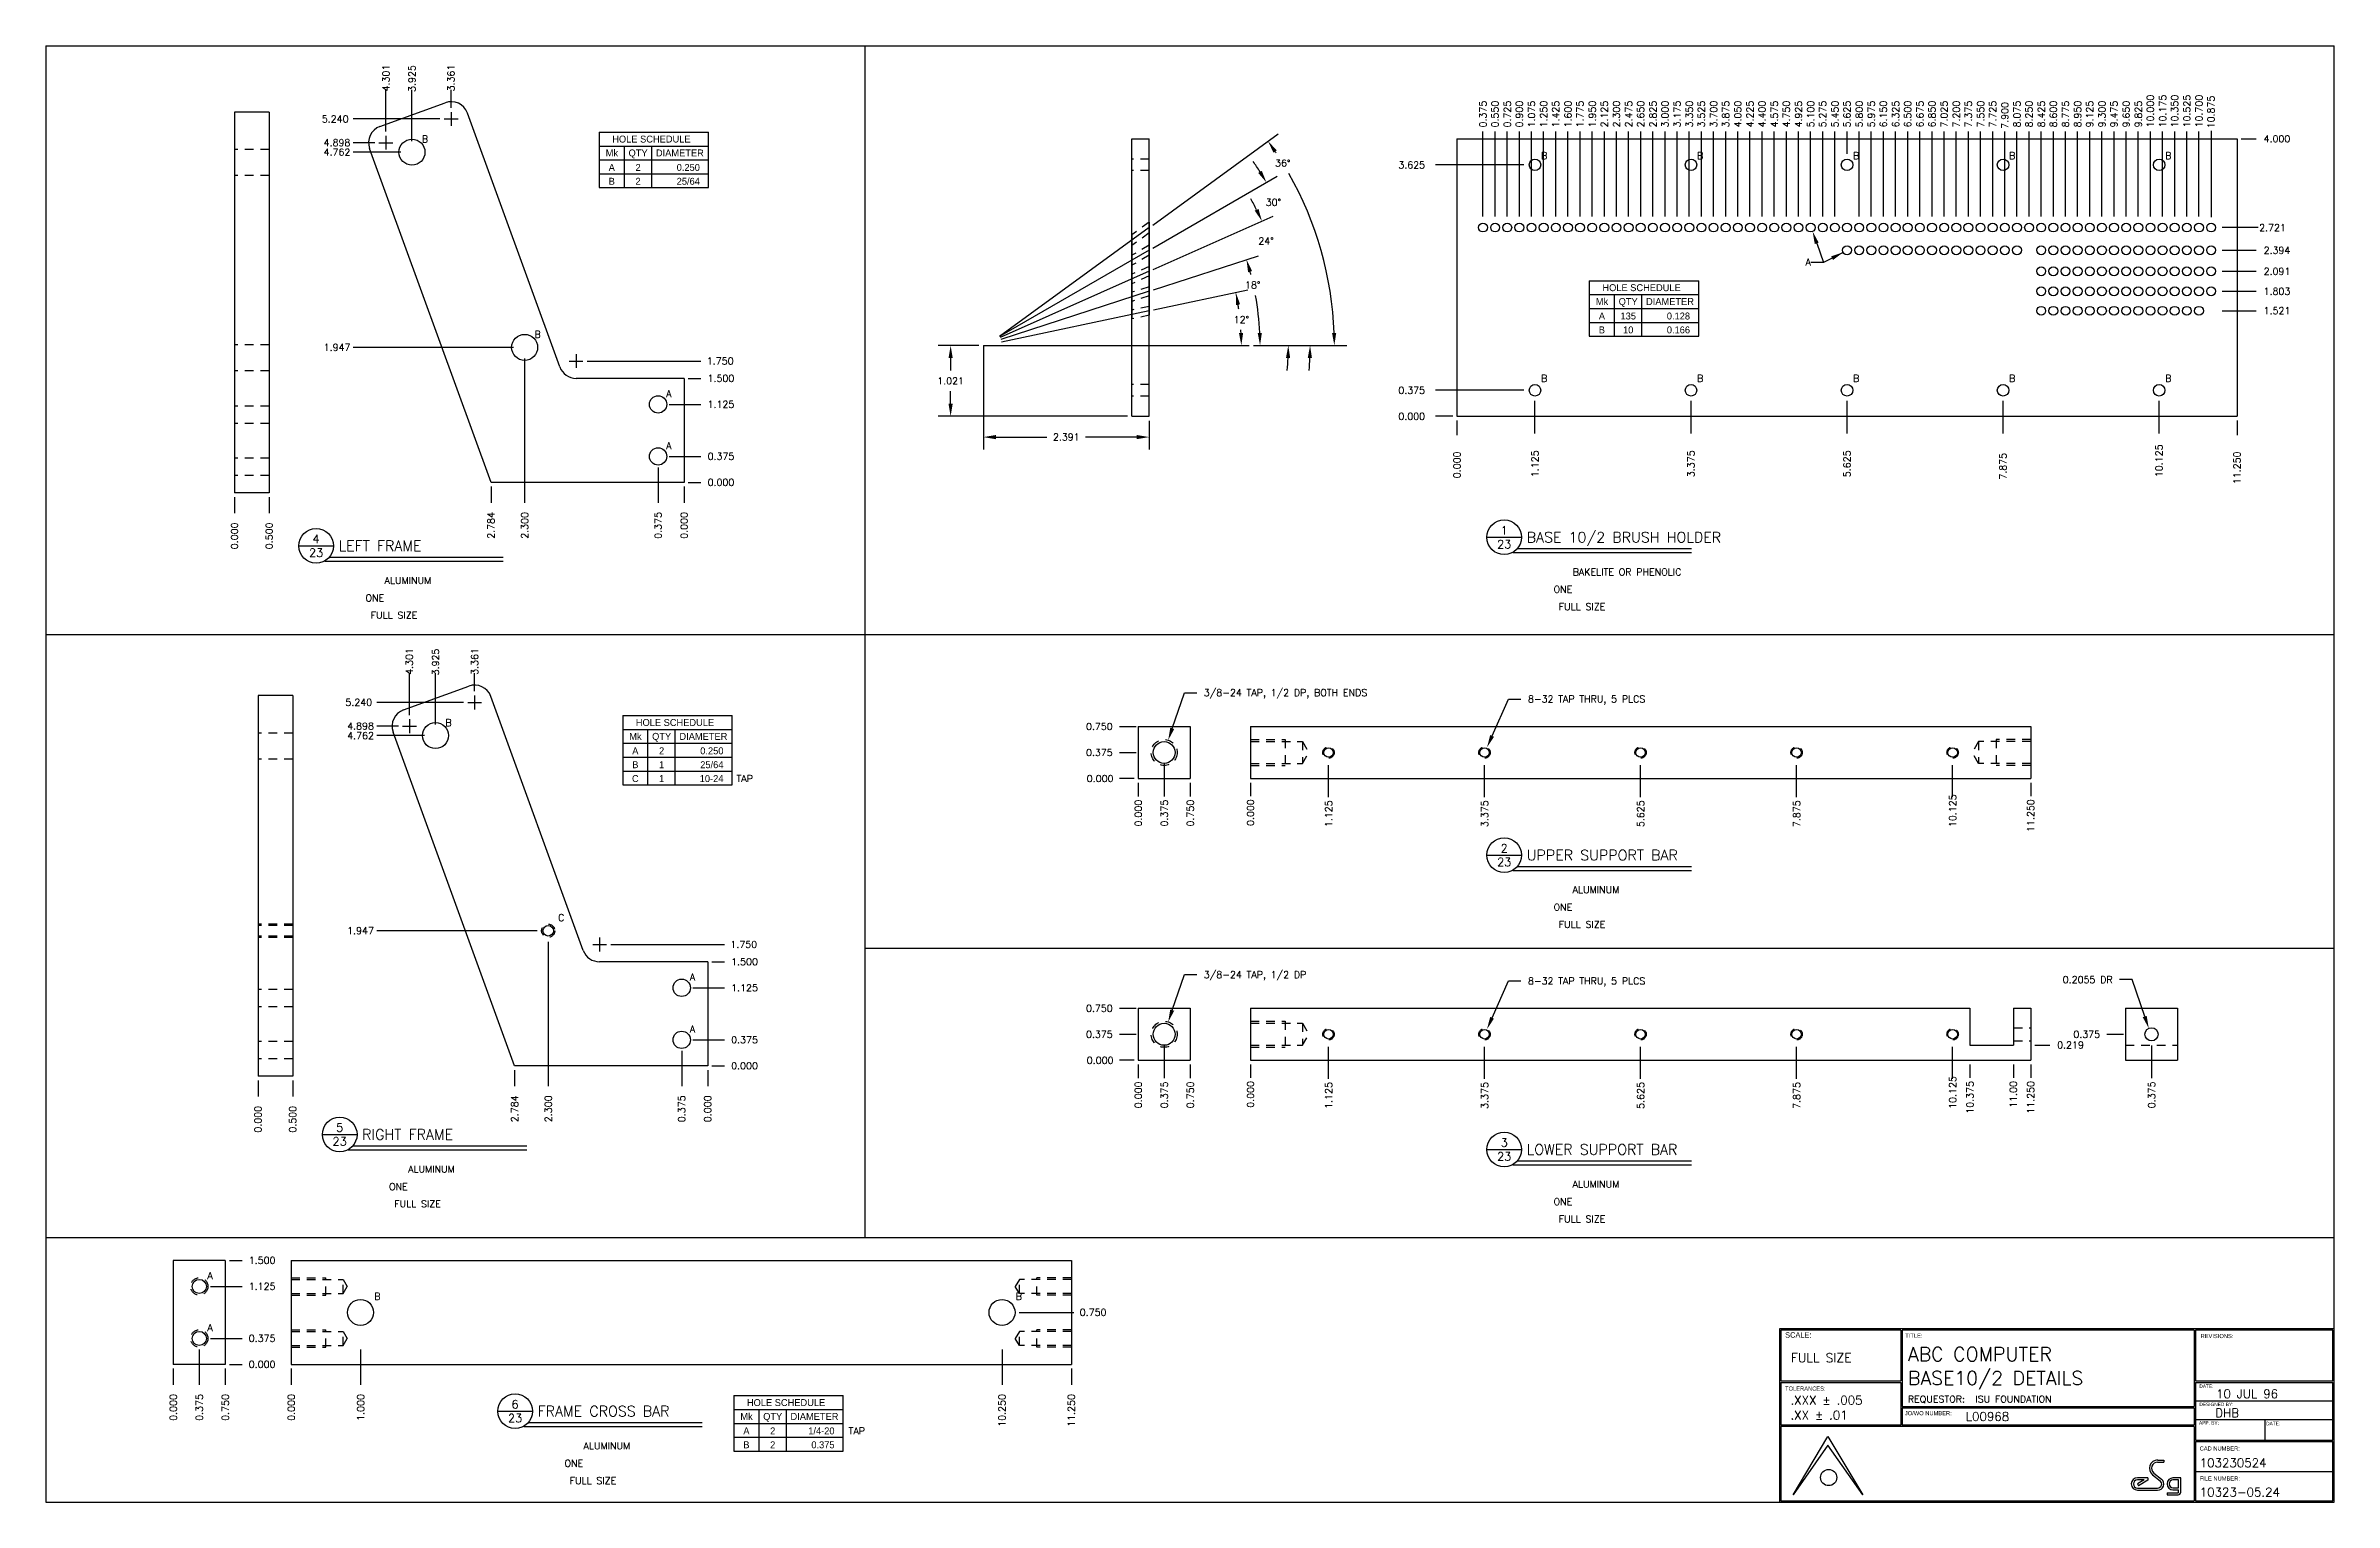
# Model space of a CAD drawing. Extents: x 0 to 33, y 0 to 21.
import ezdxf
from ezdxf.enums import TextEntityAlignment as Align

# ---------------------------------------------------------------- set-up
doc = ezdxf.new("R2010")
doc.units = 0
doc.header["$MEASUREMENT"] = 0
doc.linetypes.add('HIDDEN2', pattern=[0.1875, 0.125, -0.0625])
doc.layers.get('0').update_dxf_attribs({"linetype": 'CONTINUOUS'})
doc.layers.get('DEFPOINTS').update_dxf_attribs({"linetype": 'CONTINUOUS'})
for name, color, linetype in [('BORDER', 5, 'CONTINUOUS'), ('DATUM', 2, 'CONTINUOUS'), ('DIM', 1, 'CONTINUOUS'), ('HIDDEN2', 6, 'HIDDEN2'), ('OBJECT', 3, 'CONTINUOUS'), ('TEXT', 1, 'CONTINUOUS')]:
    doc.layers.add(name, color=color, linetype=linetype)
doc.styles.add('FADD', font='fadd')
doc.styles.add('ROMANS', font='romans')
doc.styles.add('SIMPLEX', font='SIMPLEX')
doc.styles.add('TITLE', font='italic')
doc.dimstyles.get("Standard").update_dxf_attribs({"dimtxt": 0.1, "dimasz": 0.18, "dimexe": 0.18, "dimexo": 0.063, "dimgap": 0.1, "dimtad": 0, "dimtih": 1, "dimtoh": 1, "dimdec": 3, "dimzin": 0, "dimdsep": 46, "dimtxsty": 'SIMPLEX', "dimcen": 0.1, "dimclrd": 1, "dimclre": 1, "dimclrt": 1, "dimadec": 0, "dimazin": 0, "dimtfac": 0.8, "dimtdec": 3, "dimtofl": 0, "dimtmove": 2, "dimatfit": 3, "dimfxl": 1, "dimtolj": 1, "dimtzin": 0, "dimarcsym": 0})

msp = doc.modelspace()

# ---------------------------------------------------------------- texts
at = {"color": 1, "linetype": 'ByBlock', "style": 'SIMPLEX'}
for s, p in [('30%%d', (17.7025, 18.7409)), ('24%%d', (17.5969, 18.1843)), ('18%%d', (17.4048, 17.551)), ('12%%d', (17.2416, 17.052))]:
    msp.add_text(s, height=0.1, dxfattribs=at).set_placement(p, align=Align.MIDDLE_CENTER)
at = {"layer": 'DIM', "style": 'SIMPLEX'}
for s, p in [('4.301', (4.9548, 20.3421)), ('3.925', (5.3307, 20.3342)), ('3.361', (5.8945, 20.3421)), ('0.375', (20.7748, 19.8223)), ('0.550', (20.9498, 19.8223)), ('0.725', (21.1248, 19.8223)), ('0.900', (21.2998, 19.8223)), ('1.075', (21.4748, 19.8223)), ('1.250', (21.6498, 19.8223)), ('1.425', (21.8248, 19.8223)), ('1.600', (21.9998, 19.8223)), ('1.775', (22.1748, 19.8223)), ('1.950', (22.3498, 19.8223)), ('2.125', (22.5248, 19.8223)), ('2.300', (22.6998, 19.8223)), ('2.475', (22.8748, 19.8223)), ('2.650', (23.0498, 19.8223)), ('2.825', (23.2248, 19.8223)), ('3.000', (23.3998, 19.8223)), ('3.175', (23.5748, 19.8223)), ('3.350', (23.7498, 19.8223)), ('3.525', (23.9248, 19.8223)), ('3.700', (24.0998, 19.8223)), ('3.875', (24.2748, 19.8223)), ('4.050', (24.4498, 19.8223)), ('4.225', (24.6248, 19.8223)), ('4.400', (24.7998, 19.8223)), ('4.575', (24.9748, 19.8223)), ('4.750', (25.1498, 19.8223)), ('4.925', (25.3248, 19.8223)), ('5.100', (25.4998, 19.8223)), ('5.275', (25.6748, 19.8223)), ('5.450', (25.8498, 19.8223)), ('5.625', (26.0248, 19.8223)), ('5.800', (26.1998, 19.8223)), ('5.975', (26.3748, 19.8223)), ('6.150', (26.5498, 19.8223)), ('6.325', (26.7248, 19.8223)), ('6.500', (26.8998, 19.8223)), ('6.675', (27.0748, 19.8223)), ('6.850', (27.2498, 19.8223)), ('7.025', (27.4248, 19.8223)), ('7.200', (27.5998, 19.8223)), ('7.375', (27.7748, 19.8223)), ('7.550', (27.9498, 19.8223)), ('7.725', (28.1248, 19.8223)), ('7.900', (28.2998, 19.8034)), ('8.075', (28.4748, 19.8223)), ('8.250', (28.6498, 19.8223)), ('8.425', (28.8248, 19.8223)), ('8.600', (28.9998, 19.8223)), ('8.775', (29.1748, 19.8223)), ('8.950', (29.3498, 19.8223)), ('9.125', (29.5248, 19.8223)), ('9.300', (29.6998, 19.8223)), ('9.475', (29.8748, 19.8223)), ('9.650', (30.0498, 19.8223)), ('9.825', (30.2248, 19.8223)), ('10.000', (30.3998, 19.8223)), ('10.175', (30.5748, 19.8223)), ('10.350', (30.7498, 19.8223)), ('10.525', (30.9248, 19.8223)), ('10.700', (31.0998, 19.8223)), ('10.125', (30.5248, 14.7799)), ('1.125', (21.5248, 14.7799)), ('3.375', (23.7748, 14.7799)), ('5.625', (26.0248, 14.7799)), ('7.875', (28.2748, 14.7435)), ('4.301', (5.2944, 11.93)), ('3.925', (5.6703, 11.9221)), ('3.361', (6.2341, 11.93)), ('1.125', (18.5477, 9.7345)), ('3.375', (20.7977, 9.7345)), ('5.625', (23.0477, 9.7345)), ('7.875', (25.2977, 9.7345)), ('10.125', (27.5477, 9.7345)), ('1.125', (18.5477, 5.6718)), ('3.375', (20.7977, 5.6718)), ('5.625', (23.0477, 5.6718)), ('7.875', (25.2977, 5.6718)), ('10.125', (27.5477, 5.6718))]:
    msp.add_text(s, height=0.1, rotation=90, dxfattribs=at).set_placement(p)
for s, p in [('10.875', (31.2748, 20.2808)), ('0.000', (20.3998, 15.1498)), ('11.250', (31.6498, 15.1498)), ('2.784', (6.4715, 14.2772)), ('2.300', (6.9557, 14.2772)), ('0.375', (8.8805, 14.2772)), ('0.000', (9.2555, 14.2772)), ('0.000', (2.7717, 14.1263)), ('0.500', (3.2717, 14.1263)), ('0.000', (15.803, 10.1286)), ('0.375', (16.178, 10.1286)), ('0.750', (16.553, 10.1286)), ('0.000', (17.4227, 10.1359)), ('11.250', (28.6727, 10.1359)), ('0.000', (15.803, 6.0659)), ('0.375', (16.178, 6.0659)), ('0.750', (16.553, 6.0659)), ('0.000', (17.4227, 6.0732)), ('10.375', (27.7977, 6.0732)), ('11.00', (28.4227, 6.0732)), ('11.250', (28.6727, 6.0732)), ('0.375', (30.416, 6.0659)), ('0.000', (3.1114, 5.7142)), ('0.500', (3.6114, 5.7142)), ('2.784', (6.8112, 5.8651)), ('2.300', (7.2953, 5.8651)), ('0.375', (9.2202, 5.8651)), ('0.000', (9.5952, 5.8651)), ('0.000', (1.8888, 1.5594)), ('0.375', (2.2638, 1.5594)), ('0.750', (2.6388, 1.5594)), ('0.000', (3.5891, 1.5594)), ('1.000', (4.5891, 1.5594)), ('10.250', (13.8391, 1.5594)), ('11.250', (14.8391, 1.5594))]:
    msp.add_text(s, height=0.1, rotation=90, dxfattribs=at).set_placement(p, align=Align.RIGHT)
for s, p in [('5.240', (4.3668, 19.8943)), ('4.898', (4.3928, 19.5522)), ('4.762', (4.3928, 19.4161)), ('3.625', (19.8899, 19.2328)), ('2.721', (32.3031, 18.3289)), ('1.947', (4.3928, 16.6015)), ('0.375', (19.8899, 15.9828)), ('0.000', (19.8899, 15.6078)), ('5.240', (4.7064, 11.4821)), ('4.898', (4.7324, 11.1401)), ('4.762', (4.7324, 11.004)), ('0.000', (15.3971, 10.3847)), ('1.947', (4.7324, 8.1894)), ('0.000', (15.3971, 6.322))]:
    msp.add_text(s, height=0.1, dxfattribs=at).set_placement(p, align=Align.RIGHT)
for s, p in [('B', (5.4685, 19.6539)), ('B', (21.6072, 19.4153)), ('B', (23.8572, 19.4153)), ('B', (26.1072, 19.4153)), ('B', (28.3572, 19.4153)), ('B', (30.6072, 19.4153)), ('A', (25.4143, 17.8814)), ('B', (7.0935, 16.8393)), ('B', (21.6072, 16.2055)), ('B', (23.8572, 16.2055)), ('B', (26.1072, 16.2055)), ('B', (28.3572, 16.2055)), ('B', (30.6072, 16.2055)), ('A', (8.9852, 15.9838)), ('A', (8.9852, 15.2338)), ('B', (5.8081, 11.2418)), ('C', (7.4331, 8.4272)), ('A', (9.3249, 7.5717)), ('A', (9.3249, 6.8217)), ('A', (2.3685, 3.266)), ('B', (4.7818, 2.9693)), ('B', (14.0318, 2.9693)), ('A', (2.3685, 2.516))]:
    msp.add_text(s, height=0.1, dxfattribs=at).set_placement(p, align=Align.MIDDLE)
for s, p in [('4.000', (31.9817, 19.6083)), ('2.394', (31.9817, 18.0017)), ('2.091', (31.9817, 17.6989)), ('1.803', (31.9817, 17.4105)), ('1.521', (31.9817, 17.1289)), ('1.750', (9.5326, 16.4041)), ('1.500', (9.5437, 16.1541)), ('1.125', (9.5437, 15.7791)), ('0.375', (9.5437, 15.0291)), ('0.000', (9.5437, 14.6541)), ('0.750', (15, 11.1347)), ('0.375', (15, 10.7597)), ('1.750', (9.8722, 7.992)), ('1.500', (9.8834, 7.742)), ('1.125', (9.8834, 7.367)), ('0.750', (15, 7.072)), ('0.375', (9.8834, 6.617)), ('0.375', (15, 6.697)), ('0.219', (29.0046, 6.5408)), ('0.375', (29.2381, 6.697)), ('0.000', (9.8834, 6.242)), ('1.500', (2.927, 3.4364)), ('1.125', (2.927, 3.0614)), ('0.750', (14.9099, 2.6864)), ('0.375', (2.927, 2.3114)), ('0.000', (2.927, 1.9364))]:
    msp.add_text(s, height=0.1, dxfattribs=at).set_placement(p)
at = {"layer": 'DIM', "color": 1, "style": 'SIMPLEX'}
for s, p in [('3/8-24 TAP, 1/2 DP, BOTH ENDS', (16.6989, 11.6713)), ('8-32 TAP THRU, 5 PLCS', (21.3728, 11.58)), ('3/8-24 TAP, 1/2 DP', (16.6989, 7.6086)), ('8-32 TAP THRU, 5 PLCS', (21.3728, 7.5173))]:
    msp.add_text(s, height=0.1, dxfattribs=at).set_placement(p, align=Align.MIDDLE_LEFT)
msp.add_text('0.2055 DR', height=0.1, dxfattribs=at).set_placement((29.8049, 7.5349), align=Align.MIDDLE_RIGHT)
at = {"layer": 'TEXT', "style": 'SIMPLEX'}
for p in [(9.9614, 10.3848), (11.5772, 0.9792)]:
    msp.add_text('TAP', height=0.1, dxfattribs=at).set_placement(p)

# ---------------------------------------------------------------- blocks, each defined once
blk = doc.blocks.new('*D2')
at = {"color": 1, "linetype": 'ByBlock', "transparency": 16777216}
for p, q in [((59.247, 36.299), (59.247, 34.86)), ((59.427, 35.04), (60.164, 35.04)), ((61.458, 35.04), (60.721, 35.04)), ((61.638, 35.277), (61.638, 34.86))]:
    blk.add_line(p, q, dxfattribs=at)
for points in [[(59.427, 35.07), (59.427, 35.01), (59.247, 35.04)], [(61.458, 35.07), (61.458, 35.01), (61.638, 35.04)]]:
    blk.add_solid(points, dxfattribs=at)
at = {"layer": 'DEFPOINTS', "color": 0, "linetype": 'ByBlock', "transparency": 16777216}
for p in [(59.247, 36.362), (61.638, 35.34), (59.247, 35.04)]:
    blk.add_point(p, dxfattribs=at)
at = {"color": 1, "linetype": 'ByBlock', "transparency": 16777216, "style": 'SIMPLEX'}
blk.add_text('2.391', height=0.1, dxfattribs=at).set_placement((60.443, 35.04), align=Align.MIDDLE_CENTER)
blk = doc.blocks.new('*D3')
at = {"color": 1, "linetype": 'ByBlock', "transparency": 16777216}
for p, q in [((59.184, 36.362), (58.595, 36.362)), ((58.775, 36.182), (58.775, 36.001)), ((58.775, 35.52), (58.775, 35.701)), ((61.325, 35.34), (58.595, 35.34))]:
    blk.add_line(p, q, dxfattribs=at)
for points in [[(58.745, 36.182), (58.805, 36.182), (58.775, 36.362)], [(58.745, 35.52), (58.805, 35.52), (58.775, 35.34)]]:
    blk.add_solid(points, dxfattribs=at)
at = {"layer": 'DEFPOINTS', "color": 0, "linetype": 'ByBlock', "transparency": 16777216}
for p in [(58.775, 36.362), (59.247, 36.362), (61.388, 35.34)]:
    blk.add_point(p, dxfattribs=at)
at = {"color": 1, "linetype": 'ByBlock', "transparency": 16777216, "style": 'SIMPLEX'}
blk.add_text('1.021', height=0.1, dxfattribs=at).set_placement((58.775, 35.851), align=Align.MIDDLE_CENTER)
blk = doc.blocks.new('*D4')
at = {"color": 1, "linetype": 'ByBlock', "transparency": 16777216}
for p, q in [((56.07, 38.098), (57.878, 39.412)), ((57.524, 36.362), (58.869, 36.362))]:
    blk.add_line(p, q, dxfattribs=at)
for start, end in [(33.6729, 33.9314), (2.0587, 29.6413)]:
    blk.add_arc((53.679, 36.362), 5.01, start, end, dxfattribs=at)
for points in [[(57.811, 39.141), (57.86, 39.175), (57.733, 39.306)], [(58.716, 36.542), (58.656, 36.541), (58.689, 36.362)]]:
    blk.add_solid(points, dxfattribs=at)
at = {"layer": 'DEFPOINTS', "color": 0, "linetype": 'ByBlock', "transparency": 16777216}
for p in [(57.945, 38.99), (56.019, 38.061), (53.628, 36.362), (53.826, 36.468), (57.461, 36.362)]:
    blk.add_point(p, dxfattribs=at)
at = {"color": 1, "linetype": 'ByBlock', "transparency": 16777216, "style": 'SIMPLEX'}
blk.add_text('36%%d', height=0.1, dxfattribs=at).set_placement((57.945, 38.99), align=Align.MIDDLE_CENTER)
blk = doc.blocks.new('P-TITLE')
at = {"layer": 'OBJECT'}
for p, q in [((-1.562, -0.638), (-1.062, -0.638)), ((1.387, -0.862), (-1.188, -0.862)), ((-1.113, -0.8), (1.387, -0.8))]:
    blk.add_line(p, q, dxfattribs=at)
blk.add_circle((-1.312, -0.638), 0.25, dxfattribs=at)
at = {"layer": 'OBJECT', "style": 'ROMANS'}
for tag, p in [('NO.', (-1.312, -0.538)), ('PAGE', (-1.312, -0.738))]:
    blk.add_attdef(tag, text='', height=0.12, dxfattribs=at).set_placement(p, align=Align.MIDDLE)
for tag, p, height in [('DESCRIPTION', (-0.988, -0.712), 0.15), ('#_REQUIRED', (-0.6, -1.438), 0.1), ('MATERIAL', (-0.325, -1.188), 0.1), ('SCALE', (-0.525, -1.688), 0.1)]:
    blk.add_attdef(tag, p, '', height=height, dxfattribs=at)
at = {"layer": 'OBJECT', "style": 'ROMANS', "flags": 2}
for tag, p in [('MATERIAL:', (-1.163, -1.188)), ('SCALE:', (-1.163, -1.688)), ('REQD:', (-1.163, -1.438))]:
    blk.add_attdef(tag, p, '', height=0.1, dxfattribs=at)
blk = doc.blocks.new('HOLEHDR')
at = {"layer": 'DATUM'}
for p, q in [((0, 0), (0, -4)), ((0, 0), (15.778173, 0)), ((15.778173, -4), (15.778173, 0)), ((0, -2), (15.778173, -2)), ((3.638889, -4), (3.638889, -2)), ((7.583333, -4), (7.583333, -2)), ((0, -4), (15.778173, -4))]:
    blk.add_line(p, q, dxfattribs=at)
at = {"layer": 'DATUM', "style": 'FADD'}
for s, p in [('Mk', (0.944445, -3.5)), ('HOLE SCHEDULE', (1.888889, -1.5)), ('QTY', (4.236111, -3.5)), ('DIAMETER', (8.180556, -3.5))]:
    blk.add_text(s, height=1, dxfattribs=at).set_placement(p)
blk = doc.blocks.new('HOLES')
at = {"layer": 'DATUM'}
for p, q in [((0, 0), (0, -2)), ((3.638889, -2), (3.638889, 0)), ((7.583333, -2), (7.583333, 0)), ((15.777778, -2), (15.777778, 0)), ((0, -2), (15.777778, -2))]:
    blk.add_line(p, q, dxfattribs=at)
at = {"layer": 'DATUM', "style": 'FADD'}
for tag, p in [('MK', (1.819444, -1.586582)), ('QTY', (5.611111, -1.586582))]:
    blk.add_attdef(tag, text='', height=1, dxfattribs=at).set_placement(p, align=Align.CENTER)
blk.add_attdef('SIZE', text='', height=1, dxfattribs=at).set_placement((14.525794, -1.586582), align=Align.RIGHT)
blk = doc.blocks.new('T-BLK')
for p, q in [((-7.8, 0.106), (-7.3, 0.949)), ((-7.3, 0.824), (-7.8, 0.106)), ((-7.3, 0.949), (-6.8, 0.106)), ((-6.8, 0.106), (-7.3, 0.824)), ((-2.689, 0.351), (-2.838, 0.351)), ((-2.689, 0.351), (-2.689, 0.316)), ((-2.621, 0.397), (-2.511, 0.308)), ((-2.603, 0.42), (-2.492, 0.332)), ((-2.547, 0.608), (-2.459, 0.608)), ((-2.547, 0.578), (-2.459, 0.578)), ((-2.459, 0.608), (-2.459, 0.578)), ((-2.214, 0.351), (-2.325, 0.351)), ((-2.214, 0.144), (-2.214, 0.351)), ((-2.739, 0.321), (-2.838, 0.321)), ((-2.739, 0.321), (-2.838, 0.263)), ((-2.838, 0.263), (-2.822, 0.237)), ((-2.838, 0.204), (-2.547, 0.204)), ((-2.838, 0.174), (-2.547, 0.174)), ((-2.689, 0.316), (-2.822, 0.237)), ((-2.411, 0.136), (-2.411, 0.106)), ((-2.411, 0.136), (-2.252, 0.136)), ((-2.411, 0.106), (-2.252, 0.106)), ((-2.244, 0.321), (-2.325, 0.321)), ((-2.325, 0.209), (-2.244, 0.209)), ((-2.325, 0.179), (-2.244, 0.179)), ((-2.244, 0.209), (-2.244, 0.321)), ((-2.244, 0.144), (-2.244, 0.179))]:
    blk.add_line(p, q)
blk.add_circle((-7.29, 0.356), 0.117)
for centre, radius, start, end in [((-2.838, 0.263), 0.0887, 90, 270), ((-2.547, 0.49), 0.119, 90, 231.3801), ((-2.547, 0.49), 0.0887, 90, 231.3801), ((-2.547, 0.263), 0.0887, 270, 51.3801), ((-2.325, 0.265), 0.086, 90, 270), ((-2.838, 0.263), 0.0587, 90, 270), ((-2.547, 0.263), 0.0587, 270, 51.3801), ((-2.325, 0.265), 0.056, 90, 270), ((-2.252, 0.144), 0.00793, 270, 0), ((-2.252, 0.144), 0.0379, 270, 0)]:
    blk.add_arc(centre, radius, start, end)
at = {"layer": 'BORDER'}
for p, q in [((-6.251, 2.48), (-6.251, 1.748)), ((-6.231, 2.48), (-6.231, 1.381)), ((-2.021, 2.48), (-2.021, 1.381)), ((-2.001, 2.48), (-2.001, 1.748)), ((-7.98, 1.748), (-6.251, 1.748)), ((-7.98, 1.728), (-6.251, 1.728)), ((-6.251, 1.728), (-6.251, 1.111)), ((-2.001, 1.748), (-0.02, 1.748)), ((-2.001, 1.728), (-0.02, 1.728)), ((-2.001, 1.728), (-2.001, 0.897)), ((-6.231, 1.381), (-2.021, 1.381)), ((-6.231, 1.361), (-2.021, 1.361)), ((-6.231, 1.361), (-6.231, 1.111)), ((-2.021, 1.361), (-2.021, 1.111)), ((-6.251, 1.111), (-7.98, 1.111)), ((-2.021, 1.091), (-7.98, 1.091)), ((-2.021, 1.111), (-6.231, 1.111)), ((-2.021, 1.091), (-2.021, 0.02)), ((-2.001, 0.897), (-0.02, 0.897)), ((-2.001, 0.877), (-0.02, 0.877)), ((-2.001, 0.877), (-2.001, 0.02))]:
    blk.add_line(p, q, dxfattribs=at)
for points in [[(0, 0), (0, 2.5), (-8, 2.5), (-8, 0), (0, 0)], [(-6.251, 2.48), (-7.98, 2.48), (-7.98, 1.748)], [(-2.021, 2.48), (-6.231, 2.48)], [(-0.02, 1.748), (-0.02, 2.48), (-2.001, 2.48)], [(-7.98, 1.728), (-7.98, 1.111)], [(-0.02, 0.897), (-0.02, 1.728)], [(-7.98, 1.091), (-7.98, 0.02), (-2.021, 0.02)], [(-0.02, 0.02), (-0.02, 0.877)], [(-2.001, 0.02), (-0.02, 0.02)]]:
    blk.add_lwpolyline(points, dxfattribs=at)
at = {"layer": 'TEXT', "color": 2}
for p, q in [((-0.02, 1.456), (-2.001, 1.456)), ((-2.001, 1.191), (-0.02, 1.191)), ((-1.001, 1.191), (-1.001, 0.897)), ((-2.001, 0.444), (-0.02, 0.444))]:
    blk.add_line(p, q, dxfattribs=at)
at = {"style": 'SIMPLEX'}
for s, height, p in [('.XXX %%P .005', 0.125, (-7.841, 1.408)), ('REQUESTOR:', 0.1, (-6.148, 1.436)), ('.XX %%P .01', 0.125, (-7.841, 1.194))]:
    blk.add_text(s, height=height, dxfattribs=at).set_placement(p)
for tag, p, height in [('DWG_:_ACT', (-7.836, 2.018), 0.13), ('FLINE_TITLE', (-6.147, 2.034), 0.2), ('SLINE_TITLE', (-6.147, 1.69), 0.2), ('REQUESTOR', (-5.176, 1.436), 0.1), ('DESN', (-1.715, 1.225), 0.125), ('DATE', (-1.704, 1.501), 0.125), ('J.O.N.', (-5.314, 1.174), 0.125), ('CAD_NUMBER', (-1.94, 0.505), 0.125), ('FILE_NUMBER', (-1.94, 0.084), 0.125)]:
    blk.add_attdef(tag, p, '', height=height, dxfattribs=at)
at = {"color": 7, "style": 'TITLE', "flags": 2}
for tag, p, height in [('TOP_LINE_LOGO', (-6.698, 0.767), 0.17), ('BOTTOM_LINE_LOGO', (-6.693, 0.147), 0.125)]:
    blk.add_attdef(tag, p, '', height=height, dxfattribs=at)
at = {"style": 'SIMPLEX', "flags": 2}
for tag, p, height in [('SECOND_LOGO_LINE', (-6.692, 0.384), 0.085), ('FIRST_LOGO_LINE', (-6.691, 0.542), 0.1)]:
    blk.add_attdef(tag, p, '', height=height, dxfattribs=at)
at = {"layer": 'TEXT'}
for s, height, p in [('SCALE:', 0.08, (-7.918, 2.372)), ('TITLE:', 0.06, (-6.186, 2.371)), ('REVISIONS:', 0.06, (-1.928, 2.366)), ('TOLERANCES:', 0.06, (-7.919, 1.609)), ('DATE:', 0.05, (-1.945, 1.648)), ('DESIGNED BY:', 0.05, (-1.945, 1.386)), ('JO/WO NUMBER:', 0.06, (-6.192, 1.254)), ('APP. BY:', 0.05, (-1.95, 1.12)), ('DATE:', 0.05, (-0.982, 1.11)), ('CAD NUMBER:', 0.06, (-1.941, 0.745)), ('FILE NUMBER:', 0.06, (-1.94, 0.312))]:
    blk.add_text(s, height=height, dxfattribs=at).set_placement(p)

# ---------------------------------------------------------------- dimensions: what is measured, and where the dimension line sits
at = {"layer": 'DIM'}
dim = msp.add_angular_dim_2l(base=(17.83692, 19.30705), line1=((15.91163, 18.3789), (13.71837, 16.78598)), line2=((13.52027, 16.67939), (17.35316, 16.67939)), dimstyle='STANDARD', override={"dimadec": 3}, dxfattribs=at)
dim.commit()
dim.dimension.update_dxf_attribs({"geometry": '*D4', "text_midpoint": (17.83692, 19.30705), "dimtype": 130, "insert": (-40.10768, -19.68246)})
dim = msp.add_linear_dim(base=(13.0485, 16.6794), p1=(15.6612, 15.658), p2=(13.5203, 16.6794), angle=90, dimstyle='STANDARD', dxfattribs=at)
dim.commit()
dim.dimension.update_dxf_attribs({"geometry": '*D3', "text_midpoint": (13.0485, 16.1687), "insert": (-45.7268, -19.6825)})
dim = msp.add_linear_dim(base=(13.5203, 15.3573), p1=(15.9112, 15.6579), p2=(13.5203, 16.6794), dimstyle='STANDARD', dxfattribs=at)
dim.commit()
dim.dimension.update_dxf_attribs({"geometry": '*D2', "text_midpoint": (14.7157, 15.3573), "insert": (-45.7268, -19.6825)})

# ---------------------------------------------------------------- linework, layer by layer
at = {"color": 1, "linetype": 'ByBlock'}
for p, q in [((15.9661, 18.0832), (17.7585, 19.1177)), ((15.9691, 17.7745), (17.7013, 18.5454)), ((15.9714, 17.4799), (17.4859, 17.9717)), ((15.973, 17.192), (17.3361, 17.4815)), ((17.4162, 16.6794), (17.6904, 16.6794)), ((17.4162, 16.6794), (18.0978, 16.6794)), ((17.4162, 16.6794), (18.4117, 16.6794))]:
    msp.add_line(p, q, dxfattribs=at)
for centre, radius, start, end in [((13.5337, 16.6794), 4.698, 32.18553, 34.38092), ((13.5083, 16.6794), 4.4094, 26.32921, 28.66826), ((13.5061, 16.6794), 4.0043, 14.78031, 15.41442), ((13.5594, 16.6794), 3.6809, 8.16154, 9.18807), ((13.5061, 16.6794), 4.0043, 2.57573, 10.38111), ((13.5594, 16.6794), 3.6809, 2.80208, 3.46642), ((13.5083, 16.6794), 4.4094, 355.32188, 357.66094), ((13.5337, 16.6794), 4.698, 355.60923, 357.80462)]:
    msp.add_arc(centre, radius, start, end, dxfattribs=at)
for points in [[(17.5354, 19.1973), (17.484, 19.1663), (17.6026, 19.0277)], [(17.4875, 18.6479), (17.4332, 18.6223), (17.5369, 18.4722)], [(17.3377, 17.7351), (17.3951, 17.7524), (17.3147, 17.9161)], [(17.1636, 17.2616), (17.2226, 17.2727), (17.16, 17.4441)], [(17.2659, 16.8601), (17.206, 16.8586), (17.2404, 16.6794)], [(17.5364, 16.86), (17.4764, 16.8587), (17.5104, 16.6794)], [(17.8841, 16.5), (17.9441, 16.4988), (17.9178, 16.6794)], [(18.1982, 16.5), (18.2582, 16.4988), (18.2317, 16.6794)]]:
    msp.add_solid(points, dxfattribs=at)
at = {"layer": 'BORDER'}
for p, q in [((0, 21), (0, 0)), ((0, 21), (33, 21)), ((11.8114, 21), (11.8114, 3.8168)), ((33, 0), (33, 21)), ((0, 12.5127), (33, 12.5127)), ((11.8114, 7.9876), (33, 7.9876)), ((0, 3.8168), (33, 3.8168)), ((0, 0), (33, 0))]:
    msp.add_line(p, q, dxfattribs=at)
at = {"layer": 'DEFPOINTS', "color": 0, "linetype": 'ByBlock'}
for p in [(17.7505, 18.7505), (17.6353, 18.2323), (15.9116, 18.0517), (15.9115, 17.7489), (17.4144, 17.551), (15.9114, 17.1789), (15.9115, 17.4605), (17.232, 16.9272), (13.5203, 16.6794), (13.5203, 16.6794), (13.5203, 16.6794), (13.5203, 16.6794), (17.3532, 16.6794), (17.3532, 16.6794), (17.3532, 16.6794), (17.3532, 16.6794)]:
    msp.add_point(p, dxfattribs=at)
at = {"layer": 'DIM'}
for p, q in [((4.9048, 19.7622), (4.9048, 20.367)), ((5.2807, 19.6261), (5.2807, 20.367)), ((5.8445, 20.1043), (5.8445, 20.367)), ((5.6845, 19.9443), (4.4343, 19.9443)), ((5.7445, 19.9443), (5.9445, 19.9443)), ((5.8445, 20.0443), (5.8445, 19.8443)), ((4.7448, 19.6022), (4.4343, 19.6022)), ((4.8048, 19.6022), (5.0048, 19.6022)), ((4.9048, 19.7022), (4.9048, 19.5022)), ((20.7248, 18.5389), (20.7248, 19.7651)), ((20.8998, 18.5389), (20.8998, 19.7651)), ((21.0748, 18.5389), (21.0748, 19.7651)), ((21.2498, 18.5389), (21.2498, 19.7651)), ((21.4248, 18.5389), (21.4248, 19.7651)), ((21.5998, 18.5389), (21.5998, 19.7651)), ((21.7748, 18.5389), (21.7748, 19.7651)), ((21.9498, 18.5389), (21.9498, 19.7651)), ((22.1248, 18.5389), (22.1248, 19.7651)), ((22.2998, 18.5389), (22.2998, 19.7651)), ((22.4748, 18.5389), (22.4748, 19.7651)), ((22.6498, 18.5389), (22.6498, 19.7651)), ((22.8248, 18.5389), (22.8248, 19.7651)), ((22.9998, 18.5389), (22.9998, 19.7651)), ((23.1748, 18.5389), (23.1748, 19.7651)), ((23.3498, 18.5389), (23.3498, 19.7651)), ((23.5248, 18.5389), (23.5248, 19.7651)), ((23.6998, 18.5389), (23.6998, 19.7651)), ((23.8748, 18.5389), (23.8748, 19.7651)), ((24.0498, 18.5389), (24.0498, 19.7651)), ((24.2248, 18.5389), (24.2248, 19.7651)), ((24.3998, 18.5389), (24.3998, 19.7651)), ((24.5748, 18.5389), (24.5748, 19.7651)), ((24.7498, 18.5389), (24.7498, 19.7651)), ((24.9248, 18.5389), (24.9248, 19.7651)), ((25.0998, 18.5389), (25.0998, 19.7651)), ((25.2748, 18.5389), (25.2748, 19.7651)), ((25.4498, 18.5389), (25.4498, 19.7651)), ((25.6248, 18.5389), (25.6248, 19.7651)), ((25.7998, 18.5389), (25.7998, 19.7651)), ((25.9748, 19.4428), (25.9748, 19.7651)), ((26.1498, 18.5389), (26.1498, 19.7651)), ((26.3248, 18.5389), (26.3248, 19.7651)), ((26.4998, 18.5389), (26.4998, 19.7651)), ((26.6748, 18.5389), (26.6748, 19.7651)), ((26.8498, 18.5389), (26.8498, 19.7651)), ((27.0248, 18.5389), (27.0248, 19.7651)), ((27.1998, 18.5389), (27.1998, 19.7651)), ((27.3748, 18.5389), (27.3748, 19.7651)), ((27.5498, 18.5389), (27.5498, 19.7651)), ((27.7248, 18.5389), (27.7248, 19.7651)), ((27.8998, 18.5389), (27.8998, 19.7651)), ((28.0748, 18.5389), (28.0748, 19.7651)), ((28.2498, 18.5389), (28.2498, 19.7651)), ((28.4248, 18.5389), (28.4248, 19.7651)), ((28.5998, 18.5389), (28.5998, 19.7651)), ((28.7748, 18.5389), (28.7748, 19.7651)), ((28.9498, 18.5389), (28.9498, 19.7651)), ((29.1248, 18.5389), (29.1248, 19.7651)), ((29.2998, 18.5389), (29.2998, 19.7651)), ((29.4748, 18.5389), (29.4748, 19.7651)), ((29.6498, 18.5389), (29.6498, 19.7651)), ((29.8248, 18.5389), (29.8248, 19.7651)), ((29.9998, 18.5389), (29.9998, 19.7651)), ((30.1748, 18.5389), (30.1748, 19.7651)), ((30.3498, 18.5389), (30.3498, 19.7651)), ((30.5248, 18.5389), (30.5248, 19.7651)), ((30.6998, 18.5389), (30.6998, 19.7651)), ((30.8748, 18.5389), (30.8748, 19.7651)), ((31.0498, 18.5389), (31.0498, 19.7651)), ((31.2248, 19.7714), (31.2248, 18.5289)), ((31.6598, 19.6584), (31.876, 19.6584)), ((5.1207, 19.4661), (4.4343, 19.4661)), ((21.3148, 19.2829), (20.0425, 19.2829)), ((15.9116, 18.3789), (13.7521, 16.8105)), ((15.6616, 18.2746), (15.6616, 18.1201)), ((15.9116, 18.4562), (15.9116, 18.3016)), ((15.9116, 18.3016), (15.9116, 18.1239)), ((31.9043, 18.3789), (31.382, 18.3789)), ((15.9116, 18.0517), (13.7542, 16.8067)), ((15.6616, 17.9796), (15.6615, 17.8353)), ((15.6615, 17.8353), (15.6615, 17.706)), ((15.6616, 18.1201), (15.6616, 17.9796)), ((15.9116, 17.9796), (15.9115, 17.8173)), ((15.9116, 18.1239), (15.9116, 17.9796)), ((31.3848, 18.0517), (31.876, 18.0517)), ((15.9115, 17.7489), (13.7616, 16.7921)), ((15.6615, 17.706), (15.6615, 17.5692)), ((15.6615, 17.5692), (15.6615, 17.445)), ((15.9115, 17.8173), (15.9115, 17.6805)), ((15.9115, 17.6805), (15.9115, 17.5262)), ((15.9115, 17.5262), (15.9115, 17.3948)), ((31.3848, 17.7489), (31.876, 17.7489)), ((15.9115, 17.4605), (13.7722, 16.7658)), ((15.9114, 17.1789), (13.7824, 16.7267)), ((15.6615, 17.445), (15.6614, 17.3136)), ((15.6614, 17.3136), (15.6614, 17.1897)), ((15.6614, 17.1897), (15.6614, 17.0619)), ((15.9115, 17.3948), (15.9114, 17.2428)), ((15.9114, 17.2428), (15.9114, 17.115)), ((31.3848, 17.4605), (31.876, 17.4605)), ((31.3848, 17.1789), (31.876, 17.1789)), ((6.7457, 16.6515), (4.4343, 16.6515)), ((7.6469, 16.5541), (7.6469, 16.3541)), ((13.5203, 16.6794), (13.5203, 16.4343)), ((13.5203, 16.6794), (17.3532, 16.6794)), ((6.9057, 16.4915), (6.9057, 14.4114)), ((7.5469, 16.4541), (7.7469, 16.4541)), ((7.8069, 16.4541), (9.4466, 16.4541)), ((9.2655, 16.2041), (9.4466, 16.2041)), ((21.3148, 16.0329), (20.0425, 16.0329)), ((21.4748, 15.4095), (21.4748, 15.8802)), ((23.7248, 15.4095), (23.7248, 15.8802)), ((25.9748, 15.4095), (25.9748, 15.8802)), ((28.2248, 15.4095), (28.2248, 15.8802)), ((30.4748, 15.4095), (30.4748, 15.8802)), ((8.9905, 15.8291), (9.4466, 15.8291)), ((20.2898, 15.6578), (20.0425, 15.6578)), ((20.3498, 15.5984), (20.3498, 15.3866)), ((31.5998, 15.5984), (31.5998, 15.3866)), ((8.8305, 14.9191), (8.8305, 14.4114)), ((8.9905, 15.0791), (9.4466, 15.0791)), ((6.4215, 14.6441), (6.4215, 14.4114)), ((9.2055, 14.6441), (9.2055, 14.4114)), ((9.2655, 14.7041), (9.4466, 14.7041)), ((2.7217, 14.4932), (2.7217, 14.2605)), ((3.2217, 14.4932), (3.2217, 14.2605)), ((5.2444, 11.3501), (5.2444, 11.9548)), ((5.6203, 11.214), (5.6203, 11.9548)), ((6.1841, 11.6921), (6.1841, 11.9548)), ((6.1841, 11.6321), (6.1841, 11.4321)), ((6.0241, 11.5321), (4.7739, 11.5321)), ((5.2444, 11.2901), (5.2444, 11.0901)), ((6.0841, 11.5321), (6.2841, 11.5321)), ((5.0844, 11.1901), (4.7739, 11.1901)), ((5.4603, 11.054), (4.7739, 11.054)), ((5.1444, 11.1901), (5.3444, 11.1901)), ((15.4846, 11.1847), (15.7244, 11.1847)), ((15.4846, 10.8097), (15.7244, 10.8097)), ((16.128, 10.6497), (16.128, 10.176)), ((18.4977, 10.1653), (18.4977, 10.6279)), ((20.7477, 10.1653), (20.7477, 10.6279)), ((22.9977, 10.1653), (22.9977, 10.6279)), ((25.2477, 10.1653), (25.2477, 10.6279)), ((27.4977, 10.1653), (27.4977, 10.6279)), ((15.693, 10.4347), (15.4846, 10.4347)), ((15.753, 10.3747), (15.753, 10.176)), ((16.503, 10.3747), (16.503, 10.176)), ((17.3727, 10.3747), (17.3727, 10.181)), ((28.6227, 10.3747), (28.6227, 10.181)), ((7.0853, 8.2394), (4.7739, 8.2394)), ((7.2453, 8.0794), (7.2453, 5.9993)), ((7.8865, 8.042), (8.0865, 8.042)), ((7.9865, 8.142), (7.9865, 7.942)), ((8.1465, 8.042), (9.7862, 8.042)), ((9.6052, 7.792), (9.7862, 7.792)), ((9.3302, 7.417), (9.7862, 7.417)), ((15.4846, 7.122), (15.7244, 7.122)), ((9.3302, 6.667), (9.7862, 6.667)), ((15.4846, 6.747), (15.7244, 6.747)), ((29.7227, 6.747), (29.9625, 6.747)), ((9.1702, 6.507), (9.1702, 5.9993)), ((9.6052, 6.292), (9.7862, 6.292)), ((15.693, 6.372), (15.4846, 6.372)), ((15.753, 6.312), (15.753, 6.1133)), ((16.128, 6.587), (16.128, 6.1133)), ((16.503, 6.312), (16.503, 6.1133)), ((17.3727, 6.312), (17.3727, 6.1183)), ((18.4977, 6.1026), (18.4977, 6.5652)), ((20.7477, 6.1026), (20.7477, 6.5652)), ((22.9977, 6.1026), (22.9977, 6.5652)), ((25.2477, 6.1026), (25.2477, 6.5652)), ((27.4977, 6.1026), (27.4977, 6.5652)), ((27.7477, 6.312), (27.7477, 6.1183)), ((28.3727, 6.312), (28.3727, 6.1183)), ((28.6227, 6.312), (28.6227, 6.1183)), ((28.6827, 6.5908), (28.8989, 6.5908)), ((30.3661, 6.587), (30.3661, 6.1133)), ((3.0614, 6.0811), (3.0614, 5.8484)), ((3.5614, 6.0811), (3.5614, 5.8484)), ((6.7612, 6.232), (6.7612, 5.9993)), ((9.5452, 6.232), (9.5452, 5.9993)), ((2.6488, 3.4864), (2.8299, 3.4864)), ((2.3738, 3.1114), (2.8299, 3.1114)), ((14.0382, 2.7369), (14.8263, 2.7369)), ((2.3738, 2.3614), (2.8299, 2.3614)), ((2.2138, 2.2014), (2.2138, 1.6936)), ((2.6488, 1.9864), (2.8299, 1.9864)), ((4.5391, 2.2014), (4.5391, 1.6936)), ((13.7891, 2.2014), (13.7891, 1.6936)), ((1.8388, 1.9264), (1.8388, 1.6936)), ((2.5888, 1.9264), (2.5888, 1.6936)), ((3.5391, 1.9264), (3.5391, 1.6936)), ((14.7891, 1.9264), (14.7891, 1.6936))]:
    msp.add_line(p, q, dxfattribs=at)
at = {"layer": 'DIM', "color": 1}
for p, q in [((25.5374, 18.1517), (25.6336, 17.8747)), ((25.6336, 17.8747), (25.4536, 17.8747)), ((25.9185, 18.0216), (25.6336, 17.8747)), ((16.2439, 11.1584), (16.4189, 11.6713)), ((16.4189, 11.6713), (16.5989, 11.6713)), ((20.856, 11.0483), (21.0928, 11.58)), ((21.0928, 11.58), (21.2728, 11.58)), ((16.2439, 7.0957), (16.4189, 7.6086)), ((16.4189, 7.6086), (16.5989, 7.6086)), ((20.856, 6.9856), (21.0928, 7.5173)), ((21.0928, 7.5173), (21.2728, 7.5173)), ((30.0849, 7.5349), (29.9049, 7.5349)), ((30.2673, 7.0033), (30.0849, 7.5349))]:
    msp.add_line(p, q, dxfattribs=at)
for points in [[(25.5091, 18.1419), (25.5658, 18.1615), (25.4784, 18.3218)], [(25.7452, 17.9644), (25.7731, 17.9113), (25.9185, 18.0216)], [(16.2723, 11.1488), (16.2155, 11.1681), (16.1858, 10.9881)], [(20.8834, 11.0361), (20.8286, 11.0605), (20.7828, 10.8838)], [(16.2723, 7.086), (16.2155, 7.1054), (16.1858, 6.9254)], [(20.8834, 6.9734), (20.8286, 6.9978), (20.7828, 6.8211)], [(30.2957, 7.013), (30.239, 6.9936), (30.3257, 6.833)]]:
    msp.add_solid(points, dxfattribs=at)
at = {"layer": 'HIDDEN2'}
for p, q in [((3.2217, 19.5027), (2.7217, 19.5027)), ((15.9118, 19.3668), (15.6618, 19.3669)), ((15.9118, 19.2008), (15.6618, 19.2009)), ((3.2217, 19.1277), (2.7217, 19.1277)), ((15.9116, 18.4562), (15.6616, 18.2746)), ((15.9116, 18.3016), (15.6616, 18.1201)), ((15.9116, 17.9796), (15.6615, 17.8353)), ((15.9116, 18.1239), (15.6616, 17.9796)), ((15.9115, 17.8173), (15.6615, 17.706)), ((15.9115, 17.6805), (15.6615, 17.5692)), ((15.9115, 17.5262), (15.6615, 17.445)), ((15.9115, 17.3948), (15.6614, 17.3136)), ((15.9114, 17.2428), (15.6614, 17.1897)), ((15.9114, 17.115), (15.6614, 17.0619)), ((3.2217, 16.6881), (2.7217, 16.6881)), ((3.2217, 16.3131), (2.7217, 16.3131)), ((15.9118, 16.1159), (15.6618, 16.1158)), ((15.9118, 15.9499), (15.6618, 15.9498)), ((3.2217, 15.8032), (2.7217, 15.8032)), ((3.2217, 15.5532), (2.7217, 15.5532)), ((3.2217, 15.0532), (2.7217, 15.0532)), ((3.2217, 14.8032), (2.7217, 14.8032)), ((3.5614, 11.0906), (3.0614, 11.0906)), ((17.3727, 10.9972), (17.8727, 10.9972)), ((17.3727, 10.9677), (18.1227, 10.9677)), ((17.8727, 10.9972), (17.8727, 10.6222)), ((18.1227, 10.9677), (18.1227, 10.6517)), ((18.1227, 10.9677), (18.2139, 10.8097)), ((27.8727, 10.9677), (27.7815, 10.8097)), ((27.8727, 10.9677), (27.8727, 10.6517)), ((28.6227, 10.9677), (27.8727, 10.9677)), ((28.1227, 10.9972), (28.1227, 10.6222)), ((28.6227, 10.9972), (28.1227, 10.9972)), ((3.5614, 10.7156), (3.0614, 10.7156)), ((17.3727, 10.6517), (18.1227, 10.6517)), ((17.3727, 10.6222), (17.8727, 10.6222)), ((18.1227, 10.6517), (18.2139, 10.8097)), ((27.8727, 10.6517), (27.7815, 10.8097)), ((28.6227, 10.6517), (27.8727, 10.6517)), ((28.6227, 10.6222), (28.1227, 10.6222)), ((3.5614, 8.3344), (3.0614, 8.3344)), ((3.5614, 8.3154), (3.0614, 8.3154)), ((3.5614, 8.1634), (3.0614, 8.1634)), ((3.5614, 8.1444), (3.0614, 8.1444)), ((3.5614, 7.3911), (3.0614, 7.3911)), ((3.5614, 7.1411), (3.0614, 7.1411)), ((17.3727, 6.9345), (17.8727, 6.9345)), ((17.8727, 6.9345), (17.8727, 6.5595)), ((3.5614, 6.6411), (3.0614, 6.6411)), ((17.3727, 6.905), (18.1227, 6.905)), ((18.1227, 6.905), (18.1227, 6.589)), ((18.1227, 6.905), (18.2139, 6.747)), ((18.1227, 6.589), (18.2139, 6.747)), ((28.3777, 6.842), (28.6227, 6.842)), ((28.3777, 6.652), (28.6227, 6.652)), ((3.5614, 6.3911), (3.0614, 6.3911)), ((17.3727, 6.589), (18.1227, 6.589)), ((17.3727, 6.5595), (17.8727, 6.5595)), ((29.9911, 6.5908), (30.7411, 6.5908)), ((3.5391, 3.2364), (4.0391, 3.2364)), ((3.5391, 3.2134), (4.2891, 3.2134)), ((3.5391, 3.0094), (4.2891, 3.0094)), ((3.5391, 2.9864), (4.0391, 2.9864)), ((4.0391, 2.9864), (4.0391, 3.2364)), ((4.2891, 3.0094), (4.2891, 3.2134)), ((4.2891, 3.2134), (4.348, 3.1114)), ((4.2891, 3.0094), (4.348, 3.1114)), ((14.0391, 3.2134), (13.9802, 3.1114)), ((14.0391, 3.0094), (13.9802, 3.1114)), ((14.7891, 3.2134), (14.0391, 3.2134)), ((14.0391, 3.0094), (14.0391, 3.2134)), ((14.7891, 3.0094), (14.0391, 3.0094)), ((14.2891, 2.9864), (14.2891, 3.2364)), ((14.7891, 3.2364), (14.2891, 3.2364)), ((14.7891, 2.9864), (14.2891, 2.9864)), ((3.5391, 2.4864), (4.0391, 2.4864)), ((3.5391, 2.4634), (4.2891, 2.4634)), ((4.0391, 2.2364), (4.0391, 2.4864)), ((4.2891, 2.4634), (4.348, 2.3614)), ((4.2891, 2.2594), (4.2891, 2.4634)), ((4.2891, 2.2594), (4.348, 2.3614)), ((14.0391, 2.4634), (13.9802, 2.3614)), ((14.0391, 2.2594), (13.9802, 2.3614)), ((14.7891, 2.4634), (14.0391, 2.4634)), ((14.0391, 2.2594), (14.0391, 2.4634)), ((14.2891, 2.2364), (14.2891, 2.4864)), ((14.7891, 2.4864), (14.2891, 2.4864)), ((3.5391, 2.2594), (4.2891, 2.2594)), ((3.5391, 2.2364), (4.0391, 2.2364)), ((14.7891, 2.2594), (14.0391, 2.2594)), ((14.7891, 2.2364), (14.2891, 2.2364))]:
    msp.add_line(p, q, dxfattribs=at)
for centre, radius in [((16.128, 10.8097), 0.1875), ((18.4977, 10.8097), 0.082), ((20.7477, 10.8097), 0.082), ((22.9977, 10.8097), 0.082), ((25.2477, 10.8097), 0.082), ((27.4977, 10.8097), 0.082), ((7.2453, 8.2394), 0.095), ((16.128, 6.747), 0.1875), ((18.4977, 6.747), 0.082), ((20.7477, 6.747), 0.082), ((22.9977, 6.747), 0.082), ((25.2477, 6.747), 0.082), ((27.4977, 6.747), 0.082), ((2.2138, 3.1114), 0.125), ((2.2138, 2.3614), 0.125)]:
    msp.add_circle(centre, radius, dxfattribs=at)
at = {"layer": 'OBJECT'}
for p, q in [((4.8193, 19.8372), (5.759, 20.1792)), ((2.7217, 20.0434), (2.7217, 14.5532)), ((3.2217, 20.0434), (2.7217, 20.0434)), ((3.2217, 20.0434), (3.2217, 14.5532)), ((7.412, 16.3686), (6.0794, 20.0298)), ((6.4215, 14.7041), (4.6699, 19.5167)), ((15.6612, 15.658), (15.6618, 19.658)), ((15.6618, 19.658), (15.9118, 19.6579)), ((15.9112, 15.6579), (15.9118, 19.6579)), ((20.3498, 19.6584), (31.5998, 19.6584)), ((20.3498, 19.6584), (20.3498, 15.6578)), ((31.5998, 19.6584), (31.5998, 15.6578)), ((9.2055, 16.2041), (7.6469, 16.2041)), ((9.2055, 16.2041), (9.2055, 14.7041)), ((15.6612, 15.658), (15.9112, 15.6579)), ((20.3498, 15.6578), (31.5998, 15.6578)), ((3.2217, 14.5532), (2.7217, 14.5532)), ((9.2055, 14.7041), (6.4215, 14.7041)), ((3.0614, 11.6313), (3.0614, 6.1411)), ((3.5614, 11.6313), (3.0614, 11.6313)), ((3.5614, 11.6313), (3.5614, 6.1411)), ((5.1589, 11.425), (6.0986, 11.7671)), ((7.7516, 7.9565), (6.419, 11.6176)), ((6.7612, 6.292), (5.0095, 11.1046)), ((15.753, 11.1847), (16.503, 11.1847)), ((15.753, 11.1847), (15.753, 10.4347)), ((16.503, 11.1847), (16.503, 10.4347)), ((17.3727, 11.1847), (17.3727, 10.4347)), ((17.3727, 11.1847), (28.6227, 11.1847)), ((28.6227, 11.1847), (28.6227, 10.4347)), ((15.753, 10.4347), (16.503, 10.4347)), ((17.3727, 10.4347), (28.6227, 10.4347)), ((9.5452, 7.792), (7.9865, 7.792)), ((9.5452, 7.792), (9.5452, 6.292)), ((15.753, 7.122), (15.753, 6.372)), ((15.753, 7.122), (16.503, 7.122)), ((16.503, 7.122), (16.503, 6.372)), ((17.3727, 7.122), (17.3727, 6.372)), ((17.3727, 7.122), (27.7477, 7.122)), ((27.7477, 7.122), (27.7477, 6.5908)), ((28.3727, 7.122), (28.3727, 6.5908)), ((28.3727, 7.122), (28.6227, 7.122)), ((28.6227, 7.122), (28.6227, 6.372)), ((29.9911, 7.122), (30.7411, 7.122)), ((29.9911, 7.122), (29.9911, 6.372)), ((30.7411, 7.122), (30.7411, 6.372)), ((9.5452, 6.292), (6.7612, 6.292)), ((15.753, 6.372), (16.503, 6.372)), ((17.3727, 6.372), (28.6227, 6.372)), ((27.7477, 6.5908), (28.3727, 6.5908)), ((29.9911, 6.372), (30.7411, 6.372)), ((3.5614, 6.1411), (3.0614, 6.1411)), ((2.5888, 3.4864), (1.8388, 3.4864)), ((1.8388, 3.4864), (1.8388, 1.9864)), ((2.5888, 3.4864), (2.5888, 1.9864)), ((3.5391, 3.4864), (14.7891, 3.4864)), ((3.5391, 3.4864), (3.5391, 1.9864)), ((14.7891, 3.4864), (14.7891, 1.9864)), ((2.5888, 1.9864), (1.8388, 1.9864)), ((3.5391, 1.9864), (14.7891, 1.9864))]:
    msp.add_line(p, q, dxfattribs=at)
for centre, radius in [((5.2807, 19.4661), 0.1875), ((21.4748, 19.2829), 0.083), ((23.7248, 19.2829), 0.083), ((25.9748, 19.2829), 0.083), ((28.2248, 19.2829), 0.083), ((30.4748, 19.2829), 0.083), ((20.7248, 18.3789), 0.0639), ((20.8998, 18.3789), 0.0639), ((21.0748, 18.3789), 0.0639), ((21.2498, 18.3789), 0.0639), ((21.4248, 18.3789), 0.0639), ((21.5998, 18.3789), 0.0639), ((21.7748, 18.3789), 0.0639), ((21.9498, 18.3789), 0.0639), ((22.1248, 18.3789), 0.0639), ((22.2998, 18.3789), 0.0639), ((22.4748, 18.3789), 0.0639), ((22.6498, 18.3789), 0.0639), ((22.8248, 18.3789), 0.0639), ((22.9998, 18.3789), 0.0639), ((23.1748, 18.3789), 0.0639), ((23.3498, 18.3789), 0.0639), ((23.5248, 18.3789), 0.0639), ((23.6998, 18.3789), 0.0639), ((23.8748, 18.3789), 0.0639), ((24.0498, 18.3789), 0.0639), ((24.2248, 18.3789), 0.0639), ((24.3998, 18.3789), 0.0639), ((24.5748, 18.3789), 0.0639), ((24.7498, 18.3789), 0.0639), ((24.9248, 18.3789), 0.0639), ((25.0998, 18.3789), 0.0639), ((25.2748, 18.3789), 0.0639), ((25.4498, 18.3789), 0.0639), ((25.6248, 18.3789), 0.0639), ((25.7998, 18.3789), 0.0639), ((25.9748, 18.3789), 0.0639), ((26.1498, 18.3789), 0.0639), ((26.3248, 18.3789), 0.0639), ((26.4998, 18.3789), 0.0639), ((26.6748, 18.3789), 0.0639), ((26.8498, 18.3789), 0.0639), ((27.0248, 18.3789), 0.0639), ((27.1998, 18.3789), 0.0639), ((27.3748, 18.3789), 0.0639), ((27.5498, 18.3789), 0.0639), ((27.7248, 18.3789), 0.0639), ((27.8998, 18.3789), 0.0639), ((28.0748, 18.3789), 0.0639), ((28.2498, 18.3789), 0.0639), ((28.4248, 18.3789), 0.0639), ((28.5998, 18.3789), 0.0639), ((28.7748, 18.3789), 0.0639), ((28.9498, 18.3789), 0.0639), ((29.1248, 18.3789), 0.0639), ((29.2998, 18.3789), 0.0639), ((29.4748, 18.3789), 0.0639), ((29.6498, 18.3789), 0.0639), ((29.8248, 18.3789), 0.0639), ((29.9998, 18.3789), 0.0639), ((30.1748, 18.3789), 0.0639), ((30.3498, 18.3789), 0.0639), ((30.5248, 18.3789), 0.0639), ((30.6998, 18.3789), 0.0639), ((30.8748, 18.3789), 0.0639), ((31.0498, 18.3789), 0.0639), ((31.2248, 18.3789), 0.0639), ((25.9748, 18.0517), 0.0639), ((26.1498, 18.0517), 0.0639), ((26.3248, 18.0517), 0.0639), ((26.4998, 18.0517), 0.0639), ((26.6748, 18.0517), 0.0639), ((26.8498, 18.0517), 0.0639), ((27.0248, 18.0517), 0.0639), ((27.1998, 18.0517), 0.0639), ((27.3748, 18.0517), 0.0639), ((27.5498, 18.0517), 0.0639), ((27.7248, 18.0517), 0.0639), ((27.8998, 18.0517), 0.0639), ((28.0748, 18.0517), 0.0639), ((28.2498, 18.0517), 0.0639), ((28.4248, 18.0517), 0.0639), ((28.7748, 18.0517), 0.0639), ((28.9498, 18.0517), 0.0639), ((29.1248, 18.0517), 0.0639), ((29.2998, 18.0517), 0.0639), ((29.4748, 18.0517), 0.0639), ((29.6498, 18.0517), 0.0639), ((29.8248, 18.0517), 0.0639), ((29.9998, 18.0517), 0.0639), ((30.1748, 18.0517), 0.0639), ((30.3498, 18.0517), 0.0639), ((30.5248, 18.0517), 0.0639), ((30.6998, 18.0517), 0.0639), ((30.8748, 18.0517), 0.0639), ((31.0498, 18.0517), 0.0639), ((31.2248, 18.0517), 0.0639), ((28.7748, 17.7489), 0.0639), ((28.7748, 17.4605), 0.0639), ((28.9498, 17.7489), 0.0639), ((28.9498, 17.4605), 0.0639), ((29.1248, 17.7489), 0.0639), ((29.1248, 17.4605), 0.0639), ((29.2998, 17.7489), 0.0639), ((29.2998, 17.4605), 0.0639), ((29.4748, 17.7489), 0.0639), ((29.4748, 17.4605), 0.0639), ((29.6498, 17.7489), 0.0639), ((29.6498, 17.4605), 0.0639), ((29.8248, 17.7489), 0.0639), ((29.8248, 17.4605), 0.0639), ((29.9998, 17.7489), 0.0639), ((29.9998, 17.4605), 0.0639), ((30.1748, 17.7489), 0.0639), ((30.1748, 17.4605), 0.0639), ((30.3498, 17.7489), 0.0639), ((30.3498, 17.4605), 0.0639), ((30.5248, 17.7489), 0.0639), ((30.5248, 17.4605), 0.0639), ((30.6998, 17.7489), 0.0639), ((30.6998, 17.4605), 0.0639), ((30.8748, 17.7489), 0.0639), ((30.8748, 17.4605), 0.0639), ((31.0498, 17.7489), 0.0639), ((31.0498, 17.4605), 0.0639), ((31.2248, 17.7489), 0.0639), ((31.2248, 17.4605), 0.0639), ((28.7748, 17.1789), 0.0639), ((28.9498, 17.1789), 0.0639), ((29.1248, 17.1789), 0.0639), ((29.2998, 17.1789), 0.0639), ((29.4748, 17.1789), 0.0639), ((29.6498, 17.1789), 0.0639), ((29.8248, 17.1789), 0.0639), ((29.9998, 17.1789), 0.0639), ((30.1748, 17.1789), 0.0639), ((30.3498, 17.1789), 0.0639), ((30.5248, 17.1789), 0.0639), ((30.6998, 17.1789), 0.0639), ((30.8748, 17.1789), 0.0639), ((31.0498, 17.1789), 0.0639), ((6.9057, 16.6515), 0.1875), ((8.8305, 15.8291), 0.125), ((21.4748, 16.0329), 0.083), ((23.7248, 16.0329), 0.083), ((25.9748, 16.0329), 0.083), ((28.2248, 16.0329), 0.083), ((30.4748, 16.0329), 0.083), ((8.8305, 15.0791), 0.125), ((5.6203, 11.054), 0.1875), ((16.128, 10.8097), 0.158), ((18.4977, 10.8097), 0.068), ((20.7477, 10.8097), 0.068), ((22.9977, 10.8097), 0.068), ((25.2477, 10.8097), 0.068), ((27.4977, 10.8097), 0.068), ((7.2453, 8.2394), 0.076), ((9.1702, 7.417), 0.125), ((9.1702, 6.667), 0.125), ((16.128, 6.747), 0.158), ((18.4977, 6.747), 0.068), ((20.7477, 6.747), 0.068), ((22.9977, 6.747), 0.068), ((25.2477, 6.747), 0.068), ((27.4977, 6.747), 0.068), ((30.3661, 6.747), 0.095), ((2.2138, 3.1114), 0.102), ((4.5391, 2.7364), 0.1875), ((13.7891, 2.7364), 0.1875), ((2.2138, 2.3614), 0.102)]:
    msp.add_circle(centre, radius, dxfattribs=at)
for centre, start, end in [((5.8445, 19.9443), 20, 110), ((4.9048, 19.6022), 110, 200), ((7.6469, 16.4541), 200, 270), ((6.1841, 11.5321), 20, 110), ((5.2444, 11.1901), 110, 200), ((7.9865, 8.042), 200, 270)]:
    msp.add_arc(centre, 0.25, start, end, dxfattribs=at)

# ---------------------------------------------------------------- block references
at = {"layer": 'DIM', "xscale": 0.1, "yscale": 0.1, "zscale": 0.1}
for p in [(7.98, 19.7547), (22.2581, 17.6122), (8.3197, 11.3426), (9.9216, 1.5366)]:
    msp.add_blockref('HOLEHDR', p, dxfattribs=at)
for p, values in [((7.98, 19.3547), {'MK': 'A', 'QTY': '2', 'SIZE': '0.250'}), ((7.98, 19.1547), {'MK': 'B', 'QTY': '2', 'SIZE': '25/64'}), ((22.2581, 17.2122), {'MK': 'A', 'QTY': '135', 'SIZE': '0.128'}), ((22.2581, 17.0122), {'MK': 'B', 'QTY': '10', 'SIZE': '0.166'}), ((8.3197, 10.9426), {'MK': 'A', 'QTY': '2', 'SIZE': '0.250'}), ((8.3197, 10.7426), {'MK': 'B', 'QTY': '1', 'SIZE': '25/64'}), ((8.3196, 10.5426), {'MK': 'C', 'QTY': '1', 'SIZE': '10-24'}), ((9.9216, 1.1366), {'MK': 'A', 'QTY': '2', 'SIZE': '1/4-20'}), ((9.9216, 0.9366), {'MK': 'B', 'QTY': '2', 'SIZE': '0.375'})]:
    msp.add_blockref('HOLES', p, dxfattribs=at).add_auto_attribs(values)
at = {"layer": 'DIM'}
ref = msp.add_blockref('P-TITLE', (5.2107, 14.4276), dxfattribs=at)
ref.add_attrib('SCALE', 'FULL SIZE', (4.6857, 12.7401), dxfattribs={"layer": 'OBJECT', "height": 0.1, "style": 'ROMANS'})
ref.add_attrib('#_REQUIRED', 'ONE', (4.6107, 12.9896), dxfattribs={"layer": 'OBJECT', "height": 0.1, "style": 'ROMANS'})
ref.add_attrib('MATERIAL', 'ALUMINUM', (4.8857, 13.2401), dxfattribs={"layer": 'OBJECT', "height": 0.1, "style": 'ROMANS'})
ref.add_attrib('NO.', '4', dxfattribs={"layer": 'OBJECT', "height": 0.12, "style": 'ROMANS'}).set_placement((3.8982, 13.8901), align=Align.MIDDLE)
ref.add_attrib('DESCRIPTION', 'LEFT FRAME', (4.2232, 13.7151), dxfattribs={"layer": 'OBJECT', "height": 0.15, "style": 'ROMANS'})
ref.add_attrib('PAGE', '23', dxfattribs={"layer": 'OBJECT', "height": 0.12, "style": 'ROMANS'}).set_placement((3.8982, 13.6901), align=Align.MIDDLE)
ref = msp.add_blockref('P-TITLE', (22.3429, 14.5509), dxfattribs=at)
ref.add_attrib('SCALE', 'FULL SIZE', (21.8179, 12.8634), dxfattribs={"layer": 'OBJECT', "height": 0.1, "style": 'ROMANS'})
ref.add_attrib('#_REQUIRED', 'ONE', (21.7429, 13.1129), dxfattribs={"layer": 'OBJECT', "height": 0.1, "style": 'ROMANS'})
ref.add_attrib('MATERIAL', 'BAKELITE OR PHENOLIC', (22.0179, 13.3634), dxfattribs={"layer": 'OBJECT', "height": 0.1, "style": 'ROMANS'})
ref.add_attrib('NO.', '1', dxfattribs={"layer": 'OBJECT', "height": 0.12, "style": 'ROMANS'}).set_placement((21.0304, 14.0134), align=Align.MIDDLE)
ref.add_attrib('DESCRIPTION', 'BASE 10/2 BRUSH HOLDER', (21.3554, 13.8384), dxfattribs={"layer": 'OBJECT', "height": 0.15, "style": 'ROMANS'})
ref.add_attrib('PAGE', '23', dxfattribs={"layer": 'OBJECT', "height": 0.12, "style": 'ROMANS'}).set_placement((21.0304, 13.8134), align=Align.MIDDLE)
ref = msp.add_blockref('P-TITLE', (22.3429, 9.9679), dxfattribs=at)
ref.add_attrib('SCALE', 'FULL SIZE', (21.8179, 8.2804), dxfattribs={"layer": 'OBJECT', "height": 0.1, "style": 'ROMANS'})
ref.add_attrib('#_REQUIRED', 'ONE', (21.7429, 8.5299), dxfattribs={"layer": 'OBJECT', "height": 0.1, "style": 'ROMANS'})
ref.add_attrib('MATERIAL', 'ALUMINUM', (22.0179, 8.7804), dxfattribs={"layer": 'OBJECT', "height": 0.1, "style": 'ROMANS'})
ref.add_attrib('NO.', '2', dxfattribs={"layer": 'OBJECT', "height": 0.12, "style": 'ROMANS'}).set_placement((21.0304, 9.4304), align=Align.MIDDLE)
ref.add_attrib('DESCRIPTION', 'UPPER SUPPORT BAR', (21.3554, 9.2554), dxfattribs={"layer": 'OBJECT', "height": 0.15, "style": 'ROMANS'})
ref.add_attrib('PAGE', '23', dxfattribs={"layer": 'OBJECT', "height": 0.12, "style": 'ROMANS'}).set_placement((21.0304, 9.2304), align=Align.MIDDLE)
ref = msp.add_blockref('P-TITLE', (5.5503, 5.9398), dxfattribs=at)
ref.add_attrib('SCALE', 'FULL SIZE', (5.0253, 4.2523), dxfattribs={"layer": 'OBJECT', "height": 0.1, "style": 'ROMANS'})
ref.add_attrib('#_REQUIRED', 'ONE', (4.9503, 4.5018), dxfattribs={"layer": 'OBJECT', "height": 0.1, "style": 'ROMANS'})
ref.add_attrib('MATERIAL', 'ALUMINUM', (5.2253, 4.7523), dxfattribs={"layer": 'OBJECT', "height": 0.1, "style": 'ROMANS'})
ref.add_attrib('NO.', '5', dxfattribs={"layer": 'OBJECT', "height": 0.12, "style": 'ROMANS'}).set_placement((4.2378, 5.4023), align=Align.MIDDLE)
ref.add_attrib('DESCRIPTION', 'RIGHT FRAME', (4.5628, 5.2273), dxfattribs={"layer": 'OBJECT', "height": 0.15, "style": 'ROMANS'})
ref.add_attrib('PAGE', '23', dxfattribs={"layer": 'OBJECT', "height": 0.12, "style": 'ROMANS'}).set_placement((4.2378, 5.2023), align=Align.MIDDLE)
ref = msp.add_blockref('P-TITLE', (22.3429, 5.7231), dxfattribs=at)
ref.add_attrib('SCALE', 'FULL SIZE', (21.8179, 4.0356), dxfattribs={"layer": 'OBJECT', "height": 0.1, "style": 'ROMANS'})
ref.add_attrib('#_REQUIRED', 'ONE', (21.7429, 4.2851), dxfattribs={"layer": 'OBJECT', "height": 0.1, "style": 'ROMANS'})
ref.add_attrib('MATERIAL', 'ALUMINUM', (22.0179, 4.5356), dxfattribs={"layer": 'OBJECT', "height": 0.1, "style": 'ROMANS'})
ref.add_attrib('NO.', '3', dxfattribs={"layer": 'OBJECT', "height": 0.12, "style": 'ROMANS'}).set_placement((21.0304, 5.1856), align=Align.MIDDLE)
ref.add_attrib('DESCRIPTION', 'LOWER SUPPORT BAR', (21.3554, 5.0106), dxfattribs={"layer": 'OBJECT', "height": 0.15, "style": 'ROMANS'})
ref.add_attrib('PAGE', '23', dxfattribs={"layer": 'OBJECT', "height": 0.12, "style": 'ROMANS'}).set_placement((21.0304, 4.9856), align=Align.MIDDLE)
ref = msp.add_blockref('P-TITLE', (8.0799, 1.9502), dxfattribs=at)
ref.add_attrib('SCALE', 'FULL SIZE', (7.5549, 0.2627), dxfattribs={"layer": 'OBJECT', "height": 0.1, "style": 'ROMANS'})
ref.add_attrib('#_REQUIRED', 'ONE', (7.4799, 0.5122), dxfattribs={"layer": 'OBJECT', "height": 0.1, "style": 'ROMANS'})
ref.add_attrib('MATERIAL', 'ALUMINUM', (7.7549, 0.7627), dxfattribs={"layer": 'OBJECT', "height": 0.1, "style": 'ROMANS'})
ref.add_attrib('NO.', '6', dxfattribs={"layer": 'OBJECT', "height": 0.12, "style": 'ROMANS'}).set_placement((6.7674, 1.4127), align=Align.MIDDLE)
ref.add_attrib('DESCRIPTION', 'FRAME CROSS BAR', (7.0924, 1.2377), dxfattribs={"layer": 'OBJECT', "height": 0.15, "style": 'ROMANS'})
ref.add_attrib('PAGE', '23', dxfattribs={"layer": 'OBJECT', "height": 0.12, "style": 'ROMANS'}).set_placement((6.7674, 1.2127), align=Align.MIDDLE)
at = {"layer": 'OBJECT'}
ref = msp.add_blockref('T-BLK', (33, 0), dxfattribs=at)
ref.add_attrib('FLINE_TITLE', 'ABC COMPUTER', (26.853, 2.0341), dxfattribs={"layer": '0', "height": 0.2, "style": 'SIMPLEX'})
ref.add_attrib('SLINE_TITLE', 'BASE10/2 DETAILS', (26.853, 1.6905), dxfattribs={"layer": '0', "height": 0.2, "style": 'SIMPLEX'})
ref.add_attrib('DWG_:_ACT', 'FULL SIZE', (25.1645, 2.0175), dxfattribs={"layer": '0', "height": 0.13, "style": 'SIMPLEX'})
ref.add_attrib('CAD_NUMBER', '103230524', (31.0597, 0.505), dxfattribs={"layer": '0', "height": 0.125, "style": 'SIMPLEX'})
ref.add_attrib('FILE_NUMBER', '10323-05.24', (31.0604, 0.0836), dxfattribs={"layer": '0', "height": 0.125, "style": 'SIMPLEX'})
ref.add_attrib('REQUESTOR', 'ISU FOUNDATION', (27.8241, 1.4363), dxfattribs={"layer": '0', "height": 0.1, "style": 'SIMPLEX'})
ref.add_attrib('J.O.N.', 'L00968', (27.6861, 1.1736), dxfattribs={"layer": '0', "height": 0.125, "style": 'SIMPLEX'})
ref.add_attrib('DATE', '10 JUL 96', (31.2959, 1.5011), dxfattribs={"layer": '0', "height": 0.125, "style": 'SIMPLEX'})
ref.add_attrib('DESN', 'DHB', (31.2849, 1.2252), dxfattribs={"layer": '0', "height": 0.125, "style": 'SIMPLEX'})

msp.set_redraw_order([(e.dxf.handle, doc.entitydb.next_handle()) for e in msp.query("TEXT MTEXT ATTDEF DIMENSION ARC_DIMENSION")])  # texts and dimensions are drawn at this point

doc.saveas('drawing.dxf')
